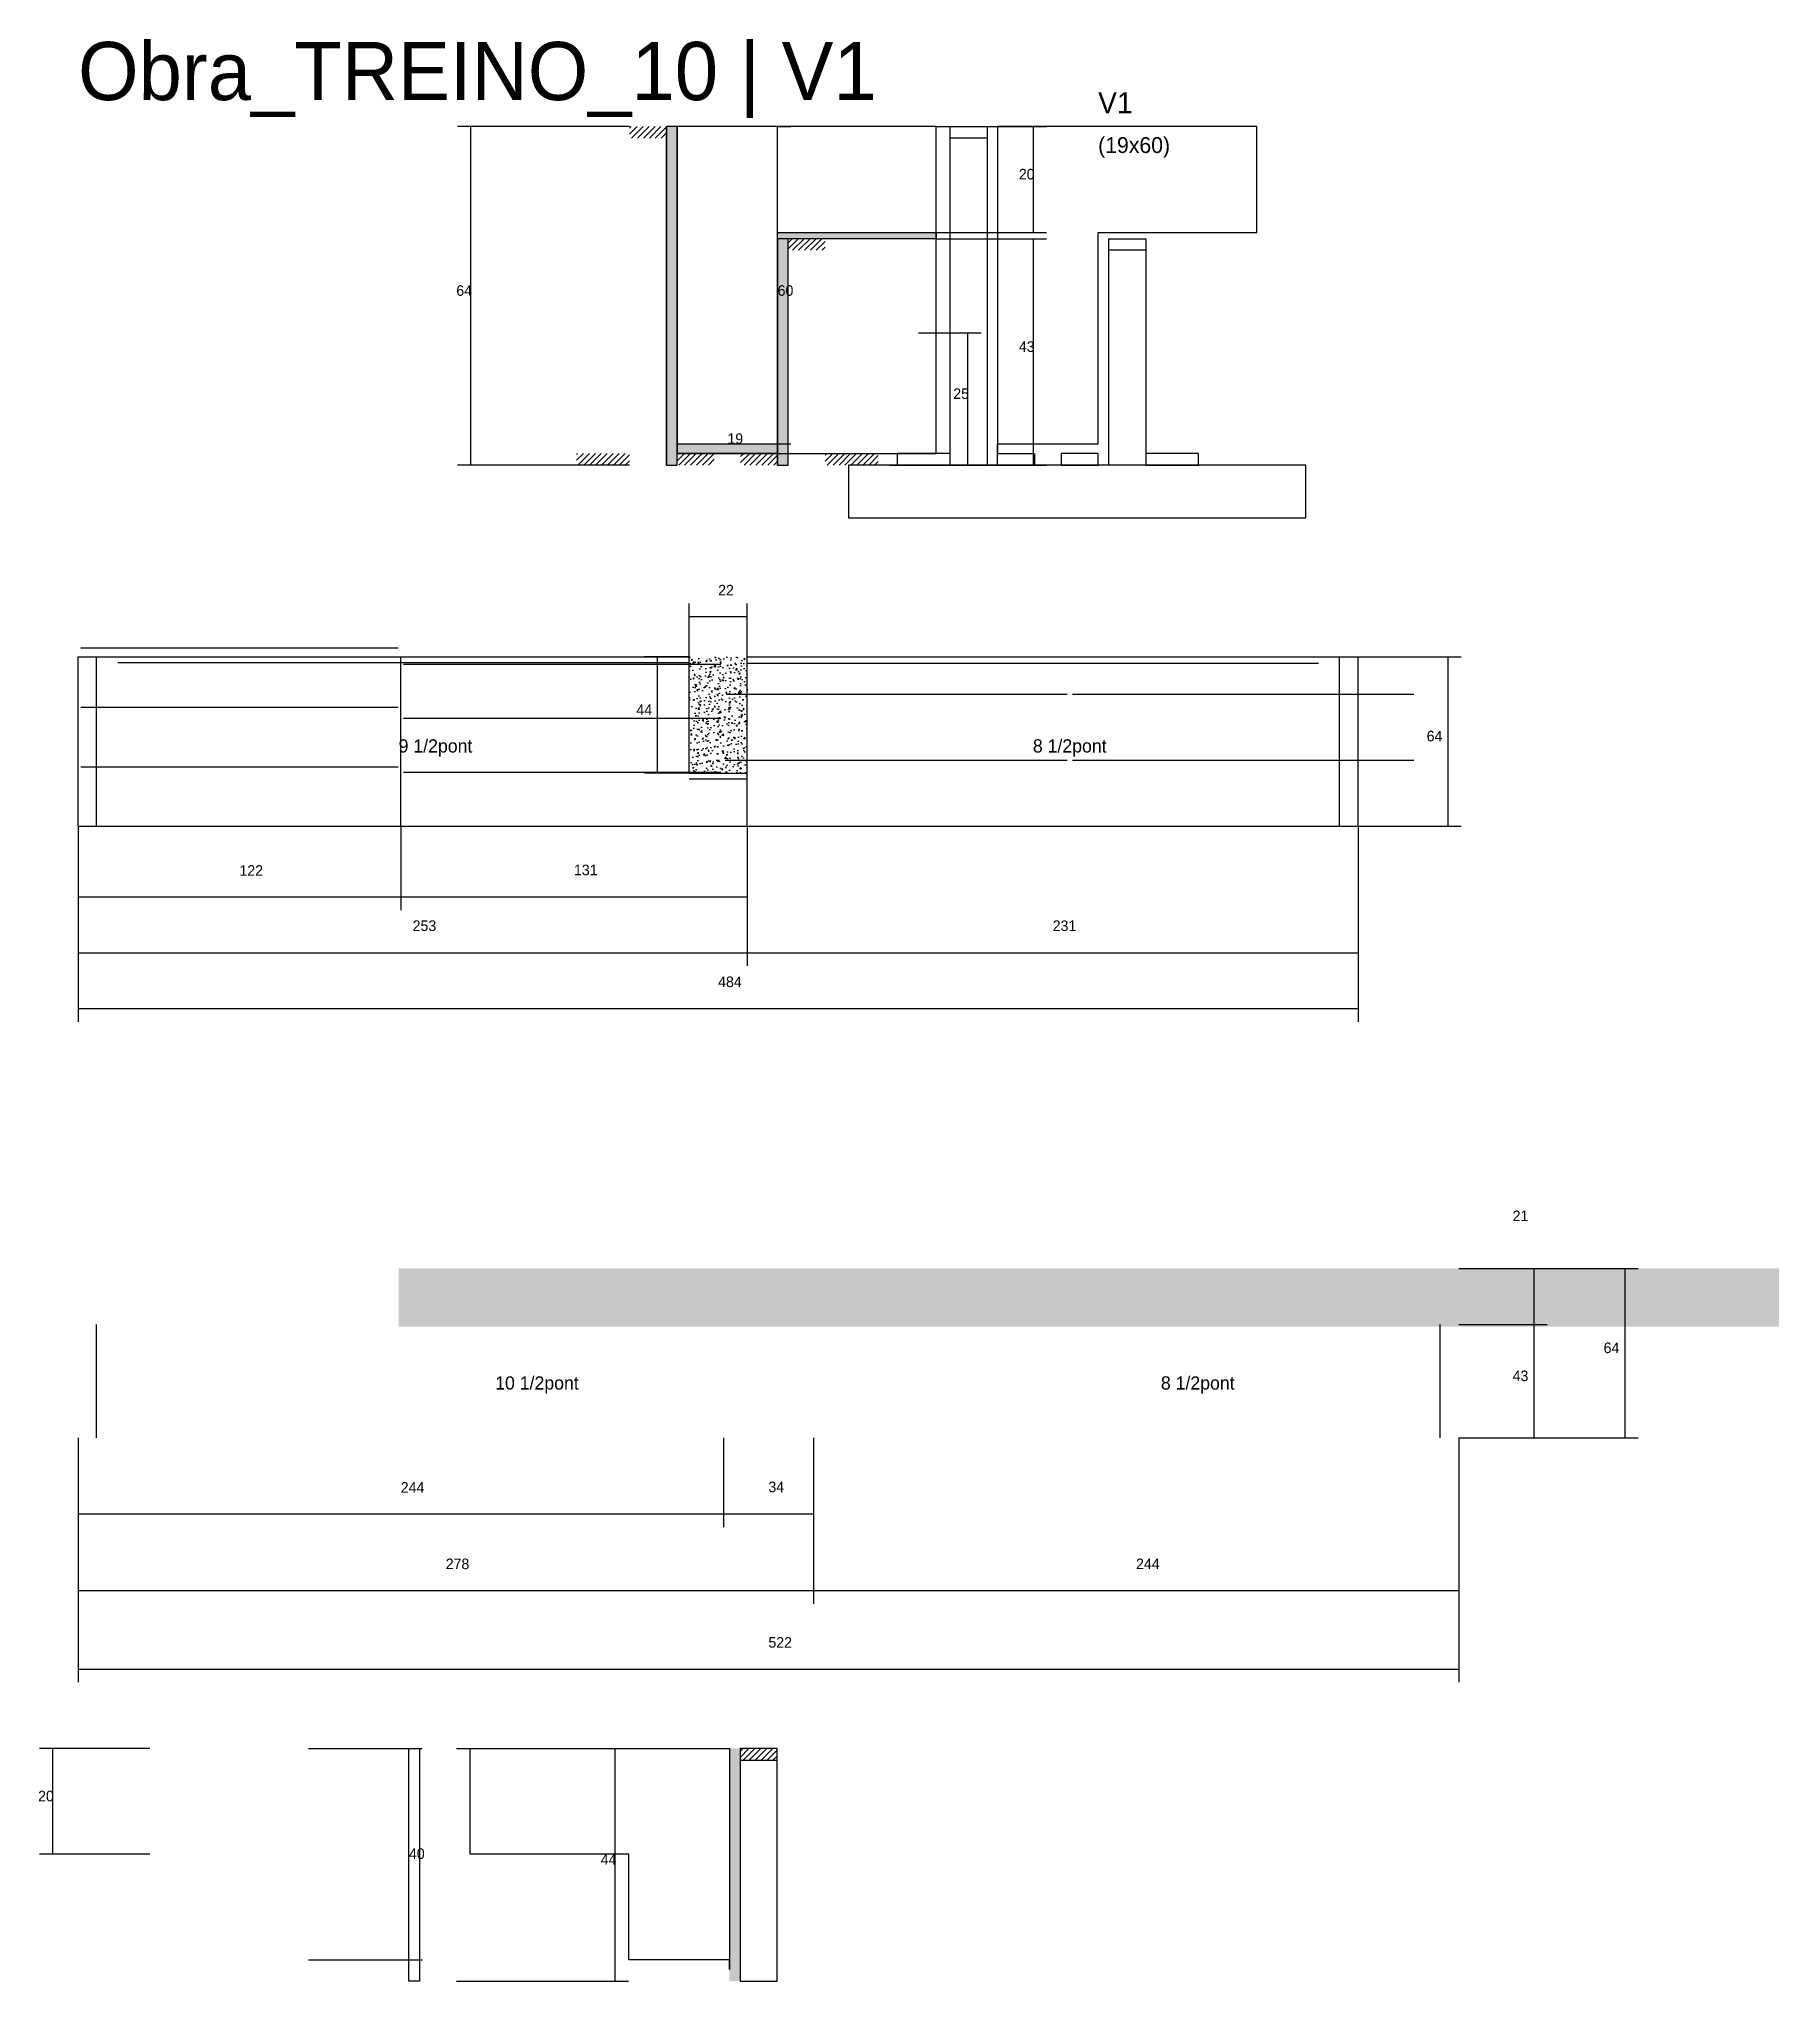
# Model space of a CAD drawing. Header units: metres. Extents: x -132 to 34800, y -36000 to 1848.
# Drawn here: x 31965 to 32623, y -15171 to -14437 of the extents above; entities that cross this region are included whole.
import ezdxf

# ---------------------------------------------------------------- set-up
doc = ezdxf.new("R2010")
doc.units = ezdxf.units.M
for name, color, linetype in [('CONCRETO', 251, 'Continuous'), ('COTA', 4, 'Continuous'), ('Cota Seção (2x)', 4, 'Continuous'), ('Hachura', 253, 'Continuous'), ('LABEL_ID', 3, 'Continuous'), ('Madeira', 126, 'Continuous'), ('NOMENCLATURA', 7, 'Continuous'), ('Painéis', 200, 'Continuous'), ('SARR_2.2x7', 40, 'Continuous'), ('Texto Seção', 7, 'Continuous')]:
    doc.layers.add(name, color=color, linetype=linetype)

msp = doc.modelspace()

# ---------------------------------------------------------------- texts
at = {"layer": 'COTA'}
for s, p in [('20', (32335.7, -14490)), ('64', (32123, -14534)), ('43', (32335.7, -14555.2)), ('25', (32310.9, -14573)), ('22', (32222, -14647.3)), ('44', (32191.1, -14692.5)), ('64', (32489.9, -14702.5)), ('122', (32041, -14753.3)), ('131', (32167.5, -14753.1)), ('253', (32106.5, -14774.2)), ('231', (32348.5, -14774.2)), ('484', (32222, -14795.4)), ('21', (32522.4, -14883.9)), ('64', (32556.8, -14933.8)), ('43', (32522.4, -14944.4)), ('244', (32102, -14986.6)), ('34', (32241, -14986.4)), ('278', (32119, -15015.5)), ('244', (32380, -15015.5)), ('522', (32241, -15045.2)), ('20', (31964.9, -15103.3)), ('44', (32177.6, -15127.3))]:
    msp.add_text(s, height=4, dxfattribs=at).set_placement(p)
at = {"layer": 'Cota Seção (2x)'}
for s, p in [('60', (32244.5, -14534)), ('19', (32225.5, -14590)), ('40', (32105.1, -15125.1))]:
    msp.add_text(s, height=4, dxfattribs=at).set_placement(p)
at = {"layer": 'LABEL_ID'}
msp.add_text('Obra_TREINO_10 | V1', height=22, dxfattribs=at).set_placement((31980, -14460))
at = {"layer": 'NOMENCLATURA'}
for s, p in [('9 1/2pont', (32101.2, -14706.7)), ('8 1/2pont', (32341, -14706.7)), ('10 1/2pont', (32137.7, -14947.6)), ('8 1/2pont', (32389.4, -14947.6))]:
    msp.add_text(s, height=5, dxfattribs=at).set_placement(p)
at = {"layer": 'Texto Seção'}
for s, height, p in [('V1', 8, (32365.67, -14465)), ('(19x60)', 6, (32365.67, -14480))]:
    msp.add_text(s, height=height, dxfattribs=at).set_placement(p)

# ---------------------------------------------------------------- hatches: boundary and pattern name
at = {"layer": 'COTA'}
h = msp.add_hatch(dxfattribs=at)
h.set_pattern_fill('AR-CONC', scale=0.03)
h.paths.add_polyline_path([(32211, -14714.5), (32233, -14714.5), (32233, -14670.5), (32211, -14670.5)])
h = msp.add_hatch(dxfattribs=at)
h.set_pattern_fill('AR-CONC', scale=0.03)
h.paths.add_polyline_path([(32101.17, -14901.8), (32101.17, -14923.8), (32623.17, -14923.8), (32623.17, -14901.8)])
at = {"layer": 'Hachura'}
h = msp.add_hatch(dxfattribs=at)
h.set_pattern_fill('ANSI31', scale=0.5)
h.paths.add_polyline_path([(32188.5, -14474.4), (32188.5, -14470), (32188.5, -14470), (32202.5, -14470), (32202.5, -14470), (32202.5, -14474.4), (32202.5, -14474.4), (32188.5, -14474.4)])
h = msp.add_hatch(color=8, dxfattribs=at)
h.dxf.hatch_style = 1
h.paths.add_polyline_path([(32206.5, -14470), (32202.5, -14470), (32202.5, -14470), (32202.5, -14598), (32202.5, -14598), (32206.5, -14598), (32206.5, -14598), (32206.5, -14470)])
h = msp.add_hatch(color=8, dxfattribs=at)
h.dxf.hatch_style = 1
h.paths.add_polyline_path([(32244.5, -14512.4), (32244.5, -14510), (32244.5, -14510), (32304.5, -14510), (32304.5, -14510), (32304.5, -14512.4), (32304.5, -14512.4), (32244.5, -14512.4)])
h = msp.add_hatch(color=8, dxfattribs=at)
h.dxf.hatch_style = 1
h.paths.add_polyline_path([(32248.5, -14512.4), (32244.5, -14512.4), (32244.5, -14512.4), (32244.5, -14598), (32244.5, -14598), (32248.5, -14598), (32248.5, -14598), (32248.5, -14512.4)])
h = msp.add_hatch(dxfattribs=at)
h.set_pattern_fill('ANSI31', scale=0.5)
h.paths.add_polyline_path([(32248.5, -14516.8), (32248.5, -14512.4), (32248.5, -14512.4), (32262.5, -14512.4), (32262.5, -14512.4), (32262.5, -14516.8), (32262.5, -14516.8), (32248.5, -14516.8)])
h = msp.add_hatch(dxfattribs=at)
h.set_pattern_fill('ANSI31', scale=0.5)
h.paths.add_polyline_path([(32188.5, -14598), (32188.5, -14593.6), (32188.5, -14593.6), (32168.5, -14593.6), (32168.5, -14593.6), (32168.5, -14598), (32168.5, -14598), (32188.5, -14598)])
h = msp.add_hatch(color=8, dxfattribs=at)
h.dxf.hatch_style = 1
h.paths.add_polyline_path([(32206.5, -14593.6), (32206.5, -14590), (32206.5, -14590), (32244.5, -14590), (32244.5, -14590), (32244.5, -14593.6), (32244.5, -14593.6), (32206.5, -14593.6)])
h = msp.add_hatch(dxfattribs=at)
h.set_pattern_fill('ANSI31', scale=0.5)
h.paths.add_polyline_path([(32206.5, -14598), (32206.5, -14593.6), (32206.5, -14593.6), (32220.5, -14593.6), (32220.5, -14593.6), (32220.5, -14598), (32220.5, -14598), (32206.5, -14598)])
h = msp.add_hatch(dxfattribs=at)
h.set_pattern_fill('ANSI31', scale=0.5)
h.paths.add_polyline_path([(32244.5, -14598), (32244.5, -14593.6), (32244.5, -14593.6), (32230.5, -14593.6), (32230.5, -14593.6), (32230.5, -14598), (32230.5, -14598), (32244.5, -14598)])
h = msp.add_hatch(dxfattribs=at)
h.set_pattern_fill('ANSI31', scale=0.5)
h.paths.add_polyline_path([(32282.5, -14598), (32282.5, -14593.6), (32282.5, -14593.6), (32262.5, -14593.6), (32262.5, -14593.6), (32262.5, -14598), (32262.5, -14598), (32282.5, -14598)])
h = msp.add_hatch(color=8, dxfattribs=at)
h.dxf.hatch_style = 1
h.paths.add_polyline_path([(32226.27, -15083.3), (32230.27, -15083.3), (32230.27, -15083.3), (32230.27, -15171.3), (32230.27, -15171.3), (32226.27, -15171.3), (32226.27, -15171.3), (32226.27, -15083.3)])
h = msp.add_hatch(dxfattribs=at)
h.set_pattern_fill('ANSI31', scale=0.5)
h.paths.add_polyline_path([(32244.27, -15087.7), (32244.27, -15083.3), (32244.27, -15083.3), (32230.27, -15083.3), (32230.27, -15083.3), (32230.27, -15087.7), (32230.27, -15087.7), (32244.27, -15087.7)])

# ---------------------------------------------------------------- linework, layer by layer
at = {"layer": 'CONCRETO'}
for points in [[(32206.5, -14593.6), (32304.5, -14593.6), (32304.5, -14470), (32206.5, -14470)], [(32365.67, -14510), (32425.67, -14510), (32425.67, -14470), (32365.67, -14470), (32365.67, -14470), (32327.67, -14470), (32327.67, -14593.6), (32327.67, -14593.6), (32327.67, -14590), (32365.67, -14590)], [(32188.27, -15123.3), (32128.27, -15123.3), (32128.27, -15083.3), (32188.27, -15083.3), (32188.27, -15083.3), (32226.27, -15083.3), (32226.27, -15166.9), (32226.27, -15166.9), (32226.27, -15163.3), (32188.27, -15163.3)]]:
    msp.add_lwpolyline(points, close=True, dxfattribs=at)
at = {"layer": 'COTA'}
for p, q in [((32188.5, -14470), (32123.5, -14470)), ((32128.5, -14598), (32128.5, -14470)), ((32304.5, -14470), (32346.2, -14470)), ((32341.2, -14510), (32341.2, -14470)), ((32304.5, -14510), (32346.2, -14510)), ((32304.5, -14512.4), (32346.2, -14512.4)), ((32341.2, -14598), (32341.2, -14512.4)), ((32297.8, -14548), (32321.4, -14548)), ((32316.4, -14598), (32316.4, -14548)), ((32188.5, -14598), (32123.5, -14598)), ((32286.9, -14598), (32346.2, -14598)), ((32297.8, -14598), (32321.4, -14598)), ((32211, -14670.5), (32211, -14650.3)), ((32233, -14670.5), (32233, -14650.3)), ((32211, -14655.3), (32233, -14655.3)), ((32211, -14670.5), (32194.1, -14670.5)), ((32199.1, -14714.5), (32199.1, -14670.5)), ((32464, -14670.5), (32503, -14670.5)), ((32498, -14734.5), (32498, -14670.5)), ((32211, -14714.5), (32194.1, -14714.5)), ((31980, -14734.5), (31980, -14766.3)), ((31980, -14734.5), (31980, -14808.5)), ((31980, -14734.5), (31980, -14787.4)), ((32102, -14734.5), (32102, -14766.3)), ((32102, -14734.5), (32102, -14766.3)), ((32233, -14734.5), (32233, -14766.3)), ((32233, -14734.5), (32233, -14787.4)), ((32233, -14734.5), (32233, -14787.4)), ((32464, -14734.5), (32464, -14787.4)), ((32464, -14734.5), (32503, -14734.5)), ((32464, -14734.5), (32464, -14808.5)), ((31980, -14761.3), (32102, -14761.3)), ((32102, -14761.3), (32233, -14761.3)), ((31980, -14782.4), (32233, -14782.4)), ((32233, -14782.4), (32464, -14782.4)), ((31980, -14803.5), (32464, -14803.5)), ((32502, -14901.8), (32535.5, -14901.8)), ((32502, -14901.8), (32569.9, -14901.8)), ((32530.5, -14923), (32530.5, -14901.8)), ((32564.9, -14965.8), (32564.9, -14901.8)), ((32502, -14923), (32535.5, -14923)), ((32502, -14923), (32535.5, -14923)), ((32530.5, -14965.8), (32530.5, -14923)), ((31980, -14965.8), (31980, -15028.6)), ((31980, -14965.8), (31980, -14999.6)), ((31980, -14965.8), (31980, -15058.3)), ((32224, -14965.8), (32224, -14999.6)), ((32224, -14965.8), (32224, -14999.6)), ((32258, -14965.8), (32258, -15028.6)), ((32258, -14965.8), (32258, -15028.6)), ((32258, -14965.8), (32258, -14999.6)), ((32502, -14965.8), (32502, -15028.6)), ((32502, -14965.8), (32535.5, -14965.8)), ((32502, -14965.8), (32569.9, -14965.8)), ((32502, -14965.8), (32502, -15058.3)), ((31980, -14994.6), (32224, -14994.6)), ((32224, -14994.6), (32258, -14994.6)), ((31980, -15023.6), (32258, -15023.6)), ((32258, -15023.6), (32502, -15023.6)), ((31980, -15053.3), (32502, -15053.3)), ((32007.1, -15083.3), (31965.4, -15083.3)), ((31970.4, -15123.3), (31970.4, -15083.3)), ((32123.1, -15083.3), (32188.1, -15083.3)), ((32183.1, -15171.3), (32183.1, -15083.3)), ((32007.1, -15123.3), (31965.4, -15123.3)), ((32123.1, -15171.3), (32188.1, -15171.3))]:
    msp.add_line(p, q, dxfattribs=at)
at = {"layer": 'Cota Seção (2x)'}
for p, q in [((32244.5, -14590), (32244.5, -14470)), ((32244.5, -14470), (32249.5, -14470)), ((32206.5, -14598), (32206.5, -14585)), ((32244.5, -14598), (32244.5, -14585)), ((32206.5, -14590), (32244.5, -14590)), ((32244.5, -14590), (32249.5, -14590)), ((32067.1, -15083.3), (32110.1, -15083.3)), ((32105.1, -15163.3), (32105.1, -15083.3)), ((32067.1, -15163.3), (32110.1, -15163.3))]:
    msp.add_line(p, q, dxfattribs=at)
at = {"layer": 'Madeira'}
for points in [[(32309.67, -14474.4), (32309.67, -14470), (32323.67, -14470), (32323.67, -14474.4)], [(32309.67, -14470), (32323.67, -14470), (32323.67, -14598), (32309.67, -14598)], [(32369.67, -14516.8), (32369.67, -14512.4), (32383.67, -14512.4), (32383.67, -14516.8)], [(32369.67, -14512.4), (32383.67, -14512.4), (32383.67, -14598), (32369.67, -14598)], [(32309.67, -14598), (32309.67, -14593.6), (32289.67, -14593.6), (32289.67, -14598)], [(32327.67, -14598), (32327.67, -14593.6), (32341.67, -14593.6), (32341.67, -14598)], [(32365.67, -14598), (32365.67, -14593.6), (32351.67, -14593.6), (32351.67, -14598)], [(32403.67, -14598), (32403.67, -14593.6), (32383.67, -14593.6), (32383.67, -14598)], [(32271.27, -14618), (32444.27, -14618), (32444.27, -14598), (32271.27, -14598)], [(32244.27, -15087.7), (32244.27, -15083.3), (32230.27, -15083.3), (32230.27, -15087.7)], [(32244.27, -15083.3), (32230.27, -15083.3), (32230.27, -15171.3), (32244.27, -15171.3)]]:
    msp.add_lwpolyline(points, close=True, dxfattribs=at)
at = {"layer": 'Painéis'}
for p, q in [((32202.5, -14598), (32202.5, -14470)), ((32244.5, -14510), (32304.5, -14510)), ((32244.5, -14598), (32244.5, -14512.4)), ((32206.5, -14590), (32244.5, -14590)), ((32206.5, -14593.6), (32206.5, -14590)), ((32244.5, -14593.6), (32244.5, -14590)), ((31980, -14670.5), (32211, -14670.5)), ((31980, -14734.5), (31980, -14670.5)), ((32102, -14734.5), (32102, -14670.5)), ((32211, -14714.5), (32211, -14670.5)), ((32233, -14670.5), (32464, -14670.5)), ((32233, -14734.5), (32233, -14670.5)), ((32464, -14734.5), (32464, -14670.5)), ((32211, -14714.5), (32233, -14714.5)), ((31980, -14734.5), (32233, -14734.5)), ((32233, -14734.5), (32464, -14734.5))]:
    msp.add_line(p, q, dxfattribs=at)
for points in [[(32206.5, -14470), (32202.5, -14470), (32202.5, -14598), (32206.5, -14598)], [(32244.5, -14512.4), (32244.5, -14510), (32304.5, -14510), (32304.5, -14512.4)], [(32248.5, -14512.4), (32244.5, -14512.4), (32244.5, -14598), (32248.5, -14598)], [(32206.5, -14593.6), (32206.5, -14590), (32244.5, -14590), (32244.5, -14593.6)], [(32105.1, -15083.3), (32109.1, -15083.3), (32109.1, -15171.3), (32105.1, -15171.3)]]:
    msp.add_lwpolyline(points, close=True, dxfattribs=at)
at = {"layer": 'SARR_2.2x7'}
for p, q in [((31981, -14667.15), (32101, -14667.15)), ((31987, -14734.5), (31987, -14670.5)), ((31995, -14672.7), (32211, -14672.7)), ((32103, -14673.27), (32223, -14673.27)), ((32233, -14672.9), (32449, -14672.9)), ((32457, -14734.5), (32457, -14670.5)), ((32225, -14684.61), (32354, -14684.61)), ((32356, -14684.61), (32485, -14684.61)), ((31981, -14689.6), (32101, -14689.6)), ((32103, -14693.68), (32223, -14693.68)), ((32225, -14709.56), (32354, -14709.56)), ((32356, -14709.56), (32485, -14709.56)), ((31981, -14712.05), (32101, -14712.05)), ((32103, -14714.09), (32223, -14714.09)), ((32211, -14716.7), (32233, -14716.7)), ((31987, -14965.8), (31987, -14923)), ((32495, -14965.8), (32495, -14923))]:
    msp.add_line(p, q, dxfattribs=at)

msp.set_redraw_order([(e.dxf.handle, doc.entitydb.next_handle()) for e in msp.query("TEXT MTEXT ATTDEF DIMENSION ARC_DIMENSION")])  # texts and dimensions are drawn at this point

doc.saveas('drawing.dxf')
